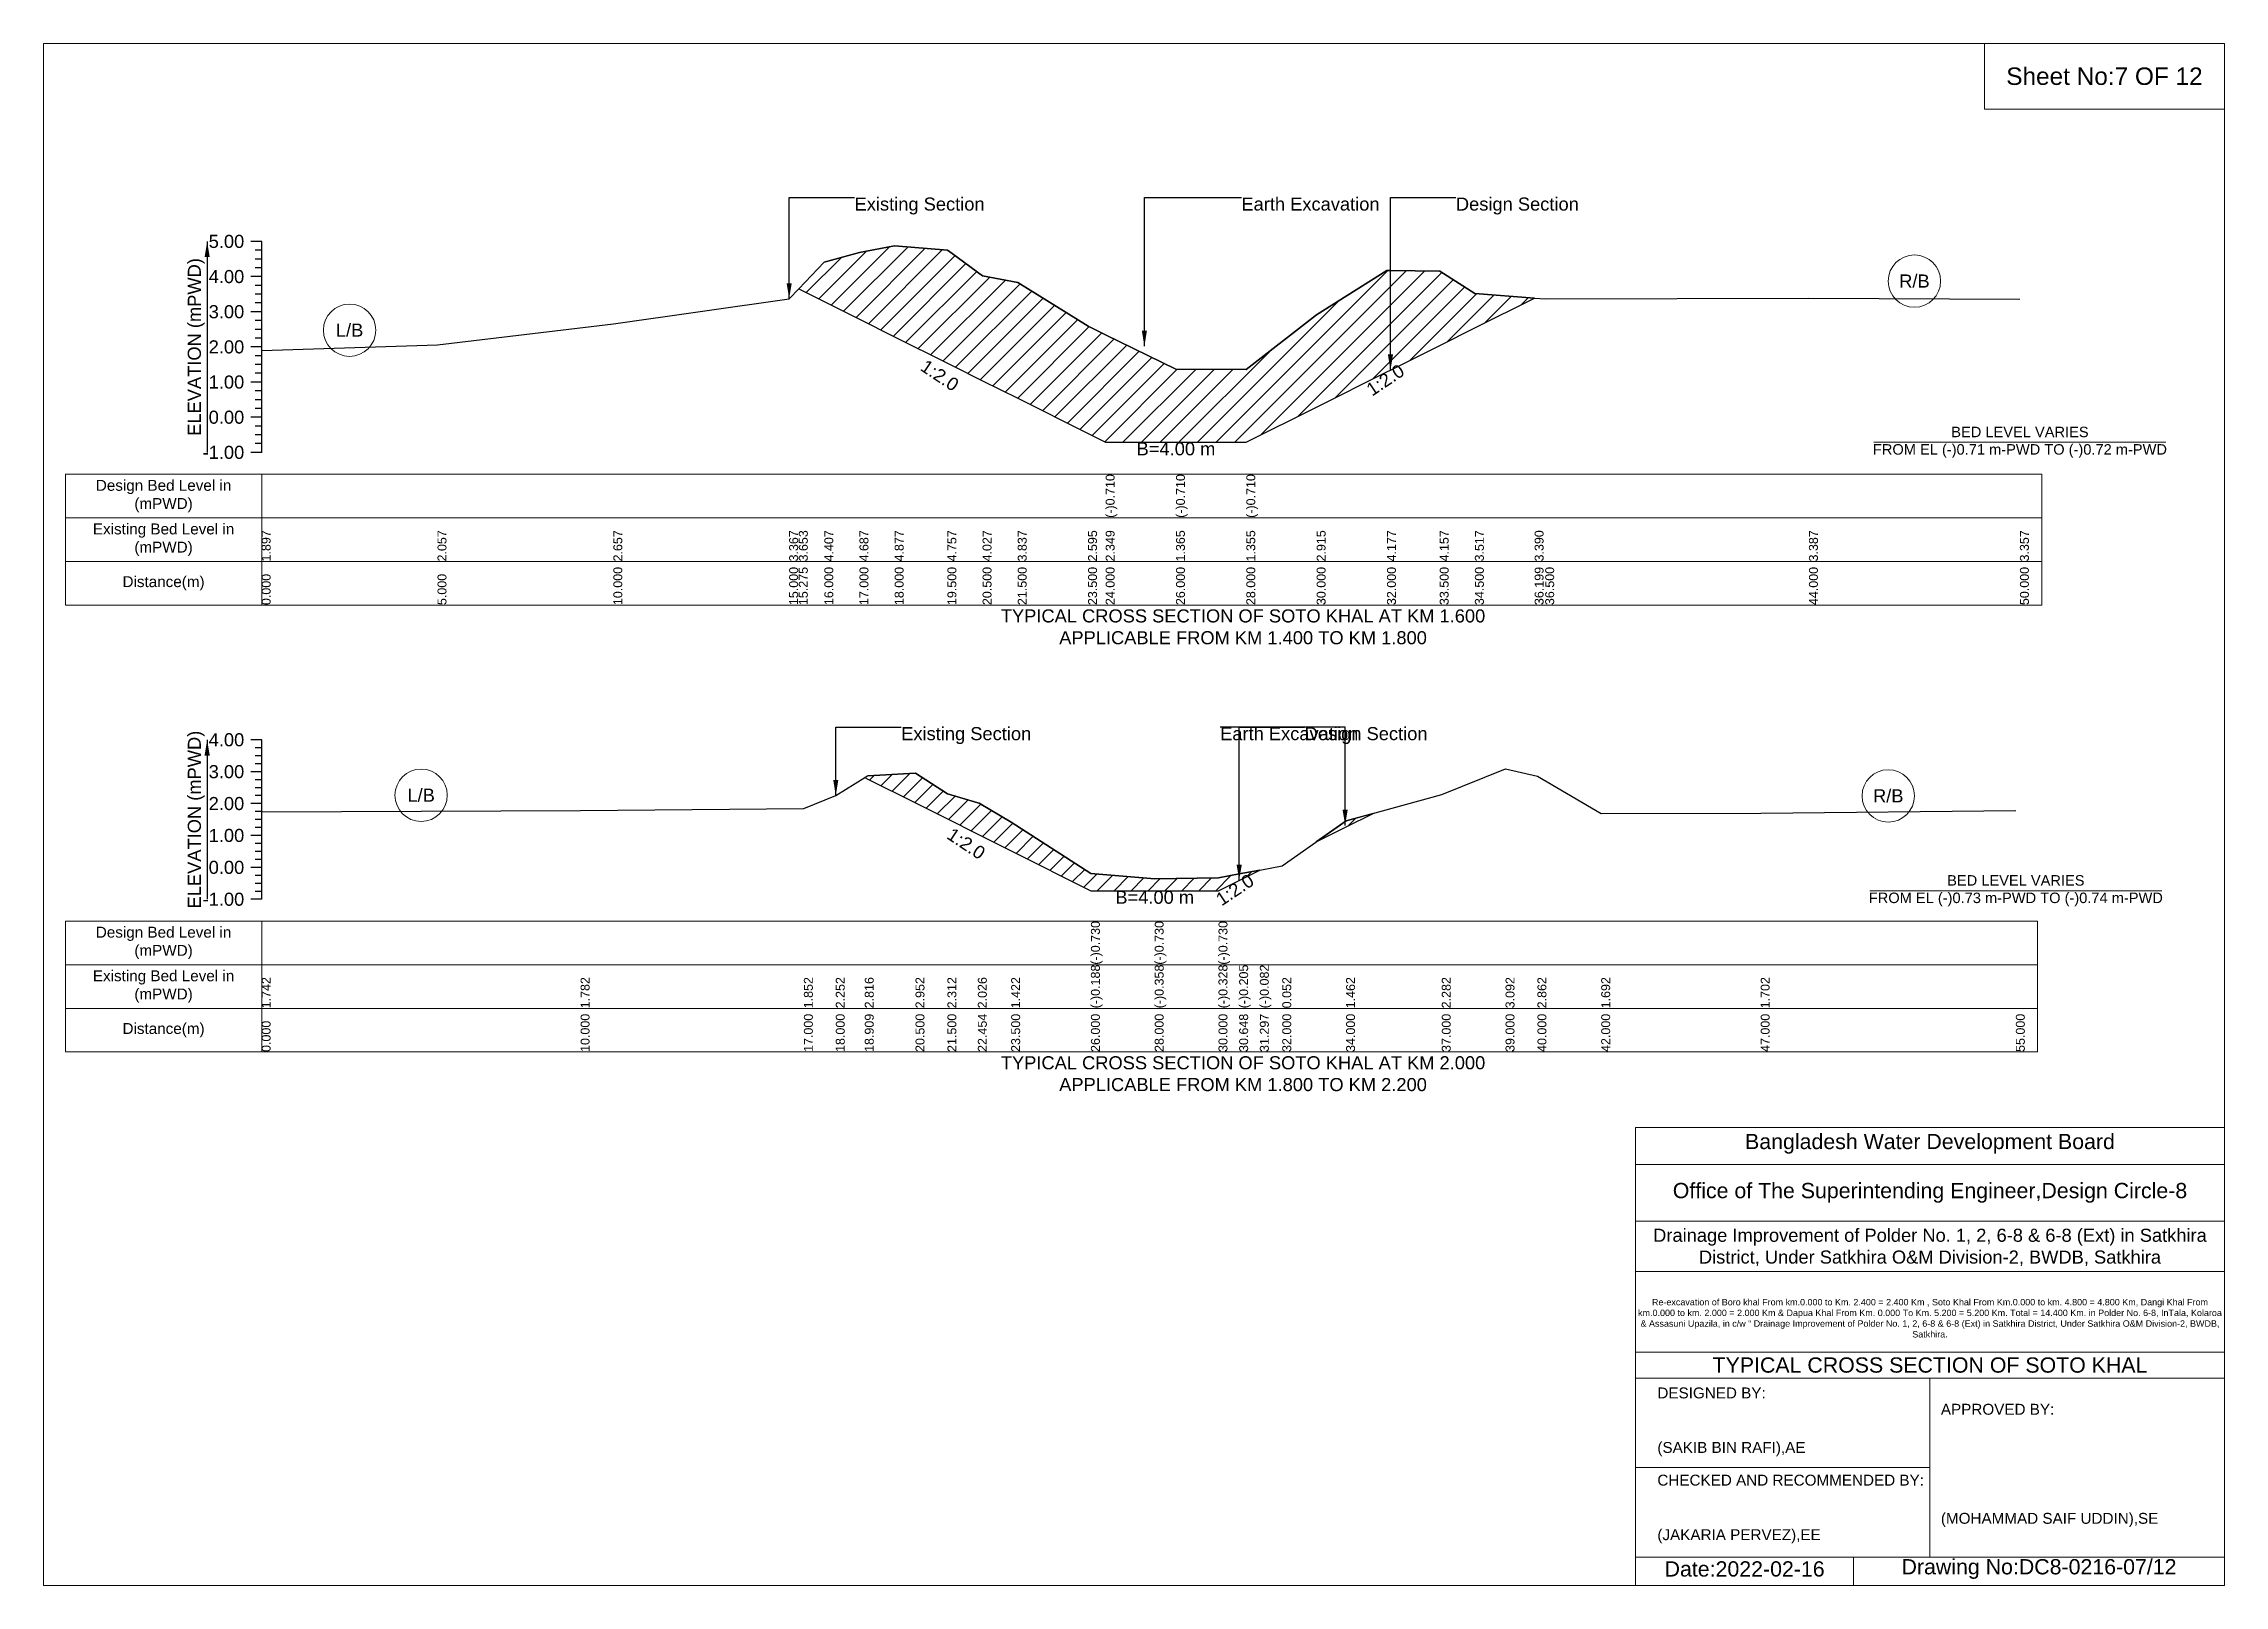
# Model space of a CAD drawing. Header units: inches. Extents: x 91000 to 538000, y -5656 to 0.
# Drawn here: x 160000 to 168000, y -5656 to 0 of the extents above; entities that cross this region are included whole.
import ezdxf

# ---------------------------------------------------------------- set-up
doc = ezdxf.new("R2010")
doc.units = ezdxf.units.IN
doc.header["$LTSCALE"] = 7
doc.header["$MEASUREMENT"] = 0
for name, color, linetype, lineweight in [('Cross section Data Border', 7, 'Continuous', 9), ('Cross Section Labels', 7, 'Continuous', 9), ('Existing_Bed_Level for Xsection', 7, 'Continuous', 25)]:
    doc.layers.add(name, color=color, linetype=linetype, lineweight=lineweight)
doc.styles.get("Standard").update_dxf_attribs({"font": 'arial.ttf'})
doc.dimstyles.get("Standard").update_dxf_attribs({"dimtxt": 45, "dimasz": 60, "dimexe": 0.18, "dimexo": 0.0625, "dimgap": 0.09, "dimtad": 0, "dimtih": 1, "dimtoh": 1, "dimdec": 4, "dimzin": 0, "dimdsep": 46, "dimtxsty": 'Standard', "dimcen": 0.09, "dimadec": 0, "dimazin": 0, "dimtfac": 1, "dimtdec": 4, "dimtofl": 0, "dimtmove": 0, "dimatfit": 3, "dimfxl": 1, "dimtolj": 1, "dimtzin": 0, "dimarcsym": 0})

msp = doc.modelspace()

# ---------------------------------------------------------------- texts
at = {"layer": 'Cross section Data Border', "char_height": 40, "width": 640, "attachment_point": 5}
for s, insert in [('Design Bed Level in (mPWD)', (160440, -1659.795)), ('Existing Bed Level in (mPWD)', (160440, -1819.795)), ('Distance(m)', (160440, -1979.795)), ('Design Bed Level in (mPWD)', (160440, -3299.114)), ('Existing Bed Level in (mPWD)', (160440, -3459.114)), ('Distance(m)', (160440, -3619.114))]:
    msp.add_mtext(s, dxfattribs=dict(at, insert=insert))
at = {"layer": 'Cross Section Labels'}
for s, insert, char_height, attachment_point in [('Sheet No:7 OF 12', (167560, -120), 64, 5), ('Existing Section', (162975, -564.545), 48, 1), ('Earth Excavation', (164394, -564.545), 48, 1), ('Design Section', (165180.84391, -564.545), 48, 1), ('R/B', (166863, -871.307), 48, 5), ('L/B', (161122.5, -1051.262), 48, 5), ('BED LEVEL VARIES ^JFROM EL (-)0.71 m-PWD TO (-)0.72 m-PWD', (167250, -1462.385), 38.4, 5), ('B=4.00 m', (164154, -1462.385), 48, 2), ('TYPICAL CROSS SECTION OF SOTO KHAL AT KM 1.600^JAPPLICABLE FROM KM 1.400 TO KM 1.800', (164400, -2139.795), 48, 5), ('Existing Section', (163146, -2507.314), 48, 1), ('Earth Excavation', (164316, -2507.314), 48, 1), ('Design Section', (164625.86129, -2507.314), 48, 1), ('L/B', (161385, -2757.46), 48, 5), ('R/B', (166767, -2759.8), 48, 5), ('B=4.00 m', (164076, -3107.524), 48, 2), ('BED LEVEL VARIES ^JFROM EL (-)0.73 m-PWD TO (-)0.74 m-PWD', (167235, -3107.524), 38.4, 5), ('TYPICAL CROSS SECTION OF SOTO KHAL AT KM 2.000^JAPPLICABLE FROM KM 1.800 TO KM 2.200', (164400, -3779.114), 48, 5), ('Bangladesh Water Development Board', (166920, -4036), 56, 5), ('Office of The Superintending Engineer,Design Circle-8', (166920, -4216), 56, 5)]:
    msp.add_mtext(s, dxfattribs=dict(at, insert=insert, char_height=char_height, attachment_point=attachment_point))
at = {"layer": 'Cross Section Labels', "char_height": 48, "attachment_point": 2}
for insert, rotation in [((163300.96656, -1197.11828), 326.309932474), ((164908.59391, -1214.08804), 33.690067526), ((163397.92232, -2914.73516), 326.309932474), ((164356.61129, -3084.21835), 33.690067526)]:
    msp.add_mtext('1:2.0', dxfattribs=dict(at, insert=insert, rotation=rotation))
at = {"layer": 'Cross Section Labels'}
for s, insert, char_height, width, attachment_point in [('Drainage Improvement of Polder No. 1, 2, 6-8 & 6-8 (Ext) in Satkhira District, Under Satkhira O&M Division-2, BWDB, Satkhira', (166920, -4416), 48, 2240, 5), ('Re-excavation of Boro khal From km.0.000 to Km. 2.400 = 2.400 Km , Soto Khal From Km.0.000 to km. 4.800 = 4.800 Km, Dangi Khal From km.0.000 to km. 2.000 = 2.000 Km & Dapua Khal From Km. 0.000 To Km. 5.200 = 5.200 Km. Total = 14.400 Km. in Polder No. 6-8, InTala, Kolaroa & Assasuni Upazila, in c/w “ Drainage Improvement of Polder No. 1, 2, 6-8 & 6-8 (Ext) in Satkhira District, Under Satkhira O&M Division-2, BWDB, Satkhira.', (166920, -4676), 23.56497918, 2160, 5), ('TYPICAL CROSS SECTION OF SOTO KHAL', (166920, -4848), 56, 2240, 5), ('DESIGNED BY:^J^J^J(SAKIB BIN RAFI),AE', (165920, -5056), 40, 1120, 4), ('APPROVED BY:^J^J^J^J^J^J(MOHAMMAD SAIF UDDIN),SE', (166960, -5216), 40, 1120, 4), ('CHECKED AND RECOMMENDED BY:^J^J^J(JAKARIA PERVEZ),EE', (165920, -5376), 40, 1120, 4), ('Date:2022-02-16', (166240, -5596), 56, 1120, 5), ('Drawing No:DC8-0216-07/12', (167320, -5596), 56, 1760, 5)]:
    msp.add_mtext(s, dxfattribs=dict(at, insert=insert, char_height=char_height, width=width, attachment_point=attachment_point))
at = {"layer": 'Existing_Bed_Level for Xsection', "char_height": 48, "attachment_point": 6}
for s, insert in [('5.00', (160736, -725.795)), ('4.00', (160736, -854.795)), ('3.00', (160736, -983.795)), ('2.00', (160736, -1112.795)), ('1.00', (160736, -1241.795)), ('0.00', (160736, -1370.795)), ('-1.00', (160736, -1499.795)), ('4.00', (160736, -2554.114)), ('3.00', (160736, -2671.114)), ('2.00', (160736, -2788.114)), ('1.00', (160736, -2905.114)), ('0.00', (160736, -3022.114)), ('-1.00', (160736, -3139.114))]:
    msp.add_mtext(s, dxfattribs=dict(at, insert=insert))
at = {"layer": 'Existing_Bed_Level for Xsection', "rotation": 90}
for s, insert, char_height, attachment_point in [('ELEVATION (mPWD)', (160560, -1112.795), 48, 5), ('(-)0.710', (163896, -1739.795), 32.8, 1), ('(-)0.710', (164154, -1739.795), 32.8, 1), ('(-)0.710', (164412, -1739.795), 32.8, 1), ('1.897', (160800, -1899.795), 32.8, 1), ('2.057', (161445, -1899.795), 32.8, 1), ('2.657', (162090, -1899.795), 32.8, 1), ('3.367', (162735, -1899.795), 32.8, 1), ('3.653', (162770.43312, -1899.795), 32.8, 1), ('4.407', (162864, -1899.795), 32.8, 1), ('4.687', (162993, -1899.795), 32.8, 1), ('4.877', (163122, -1899.795), 32.8, 1), ('4.757', (163315.5, -1899.795), 32.8, 1), ('4.027', (163444.5, -1899.795), 32.8, 1), ('3.837', (163573.5, -1899.795), 32.8, 1), ('2.595', (163831.5, -1899.795), 32.8, 1), ('2.349', (163896, -1899.795), 32.8, 1), ('1.365', (164154, -1899.795), 32.8, 1), ('1.355', (164412, -1899.795), 32.8, 1), ('2.915', (164670, -1899.795), 32.8, 1), ('4.177', (164928, -1899.795), 32.8, 1), ('4.157', (165121.5, -1899.795), 32.8, 1), ('3.517', (165250.5, -1899.795), 32.8, 1), ('3.390', (165469.68783, -1899.795), 32.8, 1), ('3.387', (166476, -1899.795), 32.8, 1), ('3.357', (167250, -1899.795), 32.8, 1), ('0.000', (160800, -2059.795), 32.8, 1), ('5.000', (161445, -2059.795), 32.8, 1), ('10.000', (162090, -2059.795), 32.8, 1), ('15.000', (162735, -2059.795), 32.8, 1), ('15.275', (162770.43312, -2059.795), 32.8, 1), ('16.000', (162864, -2059.795), 32.8, 1), ('17.000', (162993, -2059.795), 32.8, 1), ('18.000', (163122, -2059.795), 32.8, 1), ('19.500', (163315.5, -2059.795), 32.8, 1), ('20.500', (163444.5, -2059.795), 32.8, 1), ('21.500', (163573.5, -2059.795), 32.8, 1), ('23.500', (163831.5, -2059.795), 32.8, 1), ('24.000', (163896, -2059.795), 32.8, 1), ('26.000', (164154, -2059.795), 32.8, 1), ('28.000', (164412, -2059.795), 32.8, 1), ('30.000', (164670, -2059.795), 32.8, 1), ('32.000', (164928, -2059.795), 32.8, 1), ('33.500', (165121.5, -2059.795), 32.8, 1), ('34.500', (165250.5, -2059.795), 32.8, 1), ('36.199', (165469.68783, -2059.795), 32.8, 1), ('36.500', (165508.5, -2059.795), 32.8, 1), ('44.000', (166476, -2059.795), 32.8, 1), ('50.000', (167250, -2059.795), 32.8, 1), ('ELEVATION (mPWD)', (160560, -2846.614), 48, 5), ('(-)0.730', (163842, -3379.114), 32.8, 1), ('(-)0.730', (164076, -3379.114), 32.8, 1), ('(-)0.730', (164310, -3379.114), 32.8, 1), ('1.742', (160800, -3539.114), 32.8, 1), ('1.782', (161970, -3539.114), 32.8, 1), ('1.852', (162789, -3539.114), 32.8, 1), ('2.252', (162906, -3539.114), 32.8, 1), ('2.816', (163012.34464, -3539.114), 32.8, 1), ('2.952', (163198.5, -3539.114), 32.8, 1), ('2.312', (163315.5, -3539.114), 32.8, 1), ('2.026', (163427.17232, -3539.114), 32.8, 1), ('1.422', (163549.5, -3539.114), 32.8, 1), ('(-)0.188', (163842, -3539.114), 32.8, 1), ('(-)0.358', (164076, -3539.114), 32.8, 1), ('(-)0.328', (164310, -3539.114), 32.8, 1), ('(-)0.205', (164385.86129, -3539.114), 32.8, 1), ('(-)0.082', (164461.72258, -3539.114), 32.8, 1), ('0.052', (164544, -3539.114), 32.8, 1), ('1.462', (164778, -3539.114), 32.8, 1), ('2.282', (165129, -3539.114), 32.8, 1), ('3.092', (165363, -3539.114), 32.8, 1), ('2.862', (165480, -3539.114), 32.8, 1), ('1.692', (165714, -3539.114), 32.8, 1), ('1.702', (166299, -3539.114), 32.8, 1), ('0.000', (160800, -3699.114), 32.8, 1), ('10.000', (161970, -3699.114), 32.8, 1), ('17.000', (162789, -3699.114), 32.8, 1), ('18.000', (162906, -3699.114), 32.8, 1), ('18.909', (163012.34464, -3699.114), 32.8, 1), ('20.500', (163198.5, -3699.114), 32.8, 1), ('21.500', (163315.5, -3699.114), 32.8, 1), ('22.454', (163427.17232, -3699.114), 32.8, 1), ('23.500', (163549.5, -3699.114), 32.8, 1), ('26.000', (163842, -3699.114), 32.8, 1), ('28.000', (164076, -3699.114), 32.8, 1), ('30.000', (164310, -3699.114), 32.8, 1), ('30.648', (164385.86129, -3699.114), 32.8, 1), ('31.297', (164461.72258, -3699.114), 32.8, 1), ('32.000', (164544, -3699.114), 32.8, 1), ('34.000', (164778, -3699.114), 32.8, 1), ('37.000', (165129, -3699.114), 32.8, 1), ('39.000', (165363, -3699.114), 32.8, 1), ('40.000', (165480, -3699.114), 32.8, 1), ('42.000', (165714, -3699.114), 32.8, 1), ('47.000', (166299, -3699.114), 32.8, 1), ('55.000', (167235, -3699.114), 32.8, 1)]:
    msp.add_mtext(s, dxfattribs=dict(at, insert=insert, char_height=char_height, attachment_point=attachment_point))

# ---------------------------------------------------------------- hatches: boundary and pattern name
at = {"layer": 'Existing_Bed_Level for Xsection'}
h = msp.add_hatch(dxfattribs=at)
h.set_pattern_fill('ANSI31', color=256, scale=387, style=0)
h.paths.add_polyline_path([(162770.43312, -899.60156), (162864, -946.385), (162993, -1010.885), (163122, -1075.385), (163315.5, -1172.135), (163333.21656, -1180.99328), (163444.5, -1236.635), (163573.5, -1301.135), (163831.5, -1430.135), (163896, -1462.385), (164154, -1462.385), (164412, -1462.385), (164670, -1333.385), (164928, -1204.385), (164940.84391, -1197.96304), (165121.5, -1107.635), (165250.5, -1043.135), (165469.68783, -933.54109), (165250.5, -917.102), (165121.5, -834.542), (164940.84391, -832.13325), (164928, -831.962), (164670, -994.76), (164412, -1196), (164154, -1194.71), (163896, -1067.774), (163831.5, -1036.04), (163573.5, -875.822), (163444.5, -851.312), (163333.21656, -770.07509), (163315.5, -757.142), (163122, -741.662), (162993, -766.172), (162864, -802.292)])
h = msp.add_hatch(dxfattribs=at)
h.set_pattern_fill('ANSI31', color=256, scale=351, style=0)
h.paths.add_polyline_path([(163012.34464, -2692.69632), (163023, -2698.024), (163198.5, -2785.774), (163315.5, -2844.274), (163427.17232, -2900.11016), (163432.5, -2902.774), (163549.5, -2961.274), (163842, -3107.524), (164076, -3107.524), (164310, -3107.524), (164385.86129, -3069.59335), (164461.72258, -3031.66271), (164385.86129, -3046.07635), (164310, -3060.49), (164076, -3064), (163842, -3044.11), (163549.5, -2855.74), (163432.5, -2786.71), (163427.17232, -2785.1117), (163315.5, -2751.61), (163198.5, -2676.73), (163023, -2686.09)])
h = msp.add_hatch(dxfattribs=at)
h.set_pattern_fill('ANSI31', color=256, scale=351, style=0)
h.paths.add_polyline_path([(164668.41951, -2928.31424), (164778, -2873.524), (164877.10588, -2823.97106), (164778, -2851.06)])

# ---------------------------------------------------------------- linework, layer by layer
at = {"layer": 'Cross section Data Border'}
for points in [[(160080, -1579.795), (167330, -1579.795), (167330, -2059.795), (160080, -2059.795)], [(160080, -3219.114), (167315, -3219.114), (167315, -3699.114), (160080, -3699.114)]]:
    msp.add_lwpolyline(points, close=True, dxfattribs=at)
for points in [[(160800, -1579.795), (160800, -2059.795)], [(160080, -1739.795), (167330, -1739.795)], [(160080, -1899.795), (167330, -1899.795)], [(160800, -3219.114), (160800, -3699.114)], [(160080, -3379.114), (167315, -3379.114)], [(160080, -3539.114), (167315, -3539.114)]]:
    msp.add_lwpolyline(points, dxfattribs=at)
at = {"layer": 'Cross Section Labels'}
for points in [[(160000, 0), (168000, 0), (168000, -5656), (160000, -5656)], [(167120, 0), (168000, 0), (168000, -240), (167120, -240)]]:
    msp.add_lwpolyline(points, close=True, dxfattribs=at)
for points in [[(166714.19427, -1462.385), (167785.80573, -1462.385)], [(166699.19427, -3107.524), (167770.80573, -3107.524)], [(165840, -5656), (165840, -3976), (168000, -3976)], [(165840, -4112), (168000, -4112)], [(165840, -4320), (168000, -4320)], [(165840, -4504), (168000, -4504)], [(165840, -4800), (168000, -4800)], [(165840, -4896), (168000, -4896)], [(166920, -4896), (166920, -5552)], [(165840, -5224), (166920, -5224)], [(165840, -5552), (168000, -5552)], [(166640, -5552), (166640, -5656)]]:
    msp.add_lwpolyline(points, dxfattribs=at)
for centre in [(166863, -871.307), (161122.5, -1051.262), (161385, -2757.46), (166767, -2759.8)]:
    msp.add_circle(centre, 96, dxfattribs=at)
at = {"layer": 'Existing_Bed_Level for Xsection'}
for points in [[(160800, -725.795), (160760, -725.795)], [(160800, -758.045), (160776, -758.045)], [(160800, -790.295), (160776, -790.295)], [(160800, -1499.795), (160800, -1370.795), (160800, -1241.795), (160800, -1112.795), (160800, -983.795), (160800, -854.795), (160800, -725.795)], [(160800, -1126.082), (161445, -1105.442), (162090, -1028.042), (162735, -936.452), (162770.43312, -899.60156), (162864, -802.292), (162993, -766.172), (163122, -741.662), (163315.5, -757.142), (163333.21656, -770.07509), (163444.5, -851.312), (163573.5, -875.822), (163831.5, -1036.04), (163896, -1067.774), (163896, -1067.774), (164154, -1194.71), (164154, -1194.71), (164412, -1196), (164412, -1196), (164670, -994.76), (164928, -831.962), (164940.84391, -832.13325), (165121.5, -834.542), (165250.5, -917.102), (165469.68783, -933.54109), (165508.5, -936.452), (166476, -933.872), (167250, -937.742)], [(160800, -854.795), (160760, -854.795)], [(160800, -822.545), (160776, -822.545)], [(160800, -887.045), (160776, -887.045)], [(160800, -919.295), (160776, -919.295)], [(160800, -951.545), (160776, -951.545)], [(160800, -983.795), (160760, -983.795)], [(160800, -1016.045), (160776, -1016.045)], [(160800, -1112.795), (160760, -1112.795)], [(160800, -1048.295), (160776, -1048.295)], [(160800, -1080.545), (160776, -1080.545)], [(160800, -1145.045), (160776, -1145.045)], [(160800, -1177.295), (160776, -1177.295)], [(160800, -1241.795), (160760, -1241.795)], [(160800, -1209.545), (160776, -1209.545)], [(160800, -1274.045), (160776, -1274.045)], [(160800, -1306.295), (160776, -1306.295)], [(160800, -1338.545), (160776, -1338.545)], [(160800, -1370.795), (160760, -1370.795)], [(160800, -1403.045), (160776, -1403.045)], [(160800, -1435.295), (160776, -1435.295)], [(160800, -1499.795), (160760, -1499.795)], [(160800, -1467.545), (160776, -1467.545)], [(160800, -2554.114), (160760, -2554.114)], [(160800, -3139.114), (160800, -3022.114), (160800, -2905.114), (160800, -2788.114), (160800, -2671.114), (160800, -2554.114)], [(160800, -2583.364), (160776, -2583.364)], [(160800, -2612.614), (160776, -2612.614)], [(160800, -2671.114), (160760, -2671.114)], [(160800, -2641.864), (160776, -2641.864)], [(160800, -2700.364), (160776, -2700.364)], [(160800, -2818.3), (161970, -2813.62), (162789, -2805.43), (162906, -2758.63), (163012.34464, -2692.69632), (163023, -2686.09), (163198.5, -2676.73), (163315.5, -2751.61), (163427.17232, -2785.1117), (163432.5, -2786.71), (163549.5, -2855.74), (163842, -3044.11), (163842, -3044.11), (164076, -3064), (164076, -3064), (164310, -3060.49), (164310, -3060.49), (164385.86129, -3046.07635), (164461.72258, -3031.66271), (164544, -3016.03), (164778, -2851.06), (165129, -2755.12), (165363, -2660.35), (165480, -2687.26), (165714, -2824.15), (166299, -2822.98), (167235, -2813.62)], [(160800, -2788.114), (160760, -2788.114)], [(160800, -2729.614), (160776, -2729.614)], [(160800, -2758.864), (160776, -2758.864)], [(160800, -2817.364), (160776, -2817.364)], [(160800, -2846.614), (160776, -2846.614)], [(160800, -2875.864), (160776, -2875.864)], [(160800, -2905.114), (160760, -2905.114)], [(160800, -2934.364), (160776, -2934.364)], [(160800, -3022.114), (160760, -3022.114)], [(160800, -2963.614), (160776, -2963.614)], [(160800, -2992.864), (160776, -2992.864)], [(160800, -3051.364), (160776, -3051.364)], [(160800, -3080.614), (160776, -3080.614)], [(160800, -3109.864), (160776, -3109.864)], [(160800, -3139.114), (160760, -3139.114)]]:
    msp.add_lwpolyline(points, dxfattribs=at)
for points in [[(162770.43312, -899.60156), (162770.43312, -899.60156), (162864, -946.385), (162993, -1010.885), (163122, -1075.385), (163315.5, -1172.135), (163333.21656, -1180.99328), (163444.5, -1236.635), (163573.5, -1301.135), (163831.5, -1430.135), (163896, -1462.385), (163896, -1462.385), (164154, -1462.385), (164154, -1462.385), (164412, -1462.385), (164412, -1462.385), (164670, -1333.385), (164928, -1204.385), (164940.84391, -1197.96304), (165121.5, -1107.635), (165250.5, -1043.135), (165469.68783, -933.54109), (165469.68783, -933.54109), (165469.68783, -933.54109), (165250.5, -917.102), (165121.5, -834.542), (164940.84391, -832.13325), (164928, -831.962), (164670, -994.76), (164412, -1196), (164412, -1196), (164154, -1194.71), (164154, -1194.71), (163896, -1067.774), (163896, -1067.774), (163831.5, -1036.04), (163573.5, -875.822), (163444.5, -851.312), (163333.21656, -770.07509), (163315.5, -757.142), (163122, -741.662), (162993, -766.172), (162864, -802.292), (162770.43312, -899.60156)], [(163012.34464, -2692.69632), (163012.34464, -2692.69632), (163023, -2698.024), (163198.5, -2785.774), (163315.5, -2844.274), (163427.17232, -2900.11016), (163432.5, -2902.774), (163549.5, -2961.274), (163842, -3107.524), (163842, -3107.524), (164076, -3107.524), (164076, -3107.524), (164310, -3107.524), (164310, -3107.524), (164385.86129, -3069.59335), (164461.72258, -3031.66271), (164385.86129, -3046.07635), (164310, -3060.49), (164310, -3060.49), (164076, -3064), (164076, -3064), (163842, -3044.11), (163842, -3044.11), (163549.5, -2855.74), (163432.5, -2786.71), (163427.17232, -2785.1117), (163315.5, -2751.61), (163198.5, -2676.73), (163023, -2686.09), (163012.34464, -2692.69632)], [(164668.41951, -2928.31424), (164778, -2873.524), (164877.10588, -2823.97106), (164778, -2851.06)]]:
    msp.add_lwpolyline(points, close=True, dxfattribs=at)

msp.set_redraw_order([(e.dxf.handle, doc.entitydb.next_handle()) for e in msp.query("TEXT MTEXT ATTDEF DIMENSION ARC_DIMENSION")])  # texts and dimensions are drawn at this point

# ---------------------------------------------------------------- leaders
at = {"layer": 'Cross Section Labels', "annotation_type": 0, "has_hookline": 1}
for points, hookline_direction, text_width in [([(162735, -936.452), (162735, -564.545), (162974.91, -564.545)], 0, 467.16508), ([(164038.11173, -1110.34023), (164038.11173, -564.545), (164393.91, -564.545)], 0, 496.99318), ([(164940.84391, -1197.96304), (164940.84391, -564.545), (165180.75391, -564.545)], 0, 441.23329), ([(162906, -2758.63), (162906, -2507.314), (163145.91, -2507.314)], 0, 467.16508), ([(164774.50846, -2867.78177), (164774.50846, -2507.314), (164316.09, -2507.314)], 1, 496.99318), ([(164385.86129, -3069.59335), (164385.86129, -2507.314), (164625.77129, -2507.314)], 0, 441.23329)]:
    msp.add_leader(points, dimstyle='Standard', override={"dimasz": 57.6}, dxfattribs=dict(at, hookline_direction=hookline_direction, text_width=text_width))
at = {"layer": 'Existing_Bed_Level for Xsection'}
for points in [[(160600, -725.795), (160600, -1499.795)], [(160600, -2554.114), (160600, -3139.114)]]:
    msp.add_leader(points, dimstyle='Standard', override={"dimasz": 57.6}, dxfattribs=at)

doc.saveas('drawing.dxf')
